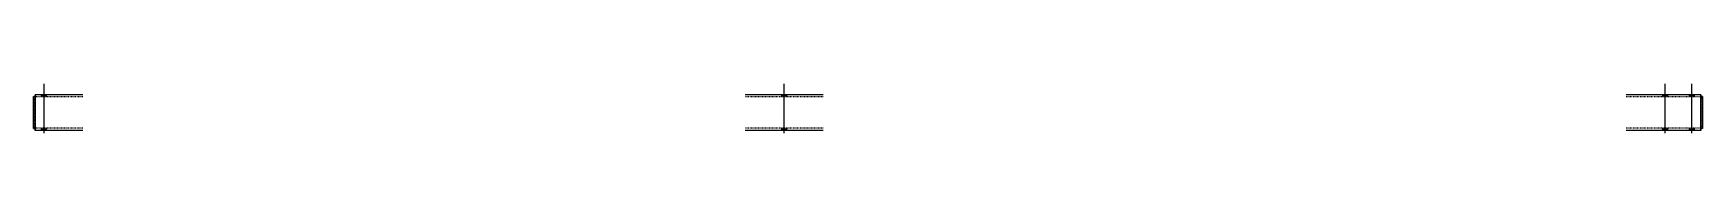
# Model space of a CAD drawing. Header units: millimetres. Extents: x 5 to 25549, y 5 to 868.
# Drawn here: x 10386 to 15066, y 5 to 142 of the extents above; entities that cross this region are included whole.
import ezdxf

# ---------------------------------------------------------------- set-up
doc = ezdxf.new("R2010")
doc.units = ezdxf.units.MM
doc.linetypes.add('DXK_LINE_DOT2', pattern=[3.9198, 1.9599, -1.9599])
doc.layers.add('STÅL', color=7, linetype='Continuous')

msp = doc.modelspace()

# ---------------------------------------------------------------- hatches: boundary and pattern name
at = {"layer": 'STÅL', "linetype": 'Continuous'}
for points in [[(10408.9, 106.3), (10422.9, 106.3), (10422.9, 112.3), (10408.9, 112.3)], [(10408.9, 106.3), (10422.9, 106.3), (10422.9, 112.3), (10408.9, 112.3)], [(12483.9, 106.3), (12497.9, 106.3), (12497.9, 112.3), (12483.9, 112.3)], [(12483.9, 106.3), (12497.9, 106.3), (12497.9, 112.3), (12483.9, 112.3)], [(14967.9, 112.3), (14953.9, 112.3), (14953.9, 106.3), (14967.9, 106.3)], [(14967.9, 112.3), (14953.9, 112.3), (14953.9, 106.3), (14967.9, 106.3)], [(15042.9, 112.3), (15028.9, 112.3), (15028.9, 106.3), (15042.9, 106.3)], [(15042.9, 112.3), (15028.9, 112.3), (15028.9, 106.3), (15042.9, 106.3)], [(10408.9, 12.3), (10422.9, 12.3), (10422.9, 18.3), (10408.9, 18.3)], [(10408.9, 12.3), (10422.9, 12.3), (10422.9, 18.3), (10408.9, 18.3)], [(12483.9, 12.3), (12497.9, 12.3), (12497.9, 18.3), (12483.9, 18.3)], [(12483.9, 12.3), (12497.9, 12.3), (12497.9, 18.3), (12483.9, 18.3)], [(14967.9, 18.3), (14953.9, 18.3), (14953.9, 12.3), (14967.9, 12.3)], [(14967.9, 18.3), (14953.9, 18.3), (14953.9, 12.3), (14967.9, 12.3)], [(15042.9, 18.3), (15028.9, 18.3), (15028.9, 12.3), (15042.9, 12.3)], [(15042.9, 18.3), (15028.9, 18.3), (15028.9, 12.3), (15042.9, 12.3)]]:
    msp.add_hatch(color=96, dxfattribs=at).paths.add_polyline_path(points)

# ---------------------------------------------------------------- linework, layer by layer
at = {"layer": 'STÅL', "color": 96, "linetype": 'Continuous'}
for p, q in [((10415.9, 4.8), (10415.9, 142.3)), ((10415.9, 4.8), (10415.9, 142.3)), ((12490.9, 4.8), (12490.9, 142.3)), ((12490.9, 4.8), (12490.9, 142.3)), ((14960.9, 4.8), (14960.9, 142.3)), ((14960.9, 4.8), (14960.9, 142.3)), ((15035.9, 4.8), (15035.9, 142.3)), ((15035.9, 4.8), (15035.9, 142.3)), ((10408.9, 106.3), (10408.9, 112.3)), ((10408.9, 106.3), (10408.9, 112.3)), ((10422.9, 106.3), (10422.9, 112.3)), ((10422.9, 106.3), (10422.9, 112.3)), ((12483.9, 106.3), (12483.9, 112.3)), ((12483.9, 106.3), (12483.9, 112.3)), ((12497.9, 106.3), (12497.9, 112.3)), ((12497.9, 106.3), (12497.9, 112.3)), ((14953.9, 106.3), (14953.9, 112.3)), ((14953.9, 106.3), (14953.9, 112.3)), ((14967.9, 106.3), (14967.9, 112.3)), ((14967.9, 106.3), (14967.9, 112.3)), ((15028.9, 106.3), (15028.9, 112.3)), ((15028.9, 106.3), (15028.9, 112.3)), ((15042.9, 106.3), (15042.9, 112.3)), ((15042.9, 106.3), (15042.9, 112.3)), ((10408.9, 12.3), (10408.9, 18.3)), ((10408.9, 12.3), (10408.9, 18.3)), ((10422.9, 12.3), (10422.9, 18.3)), ((10422.9, 12.3), (10422.9, 18.3)), ((12483.9, 12.3), (12483.9, 18.3)), ((12483.9, 12.3), (12483.9, 18.3)), ((12497.9, 12.3), (12497.9, 18.3)), ((12497.9, 12.3), (12497.9, 18.3)), ((14953.9, 12.3), (14953.9, 18.3)), ((14953.9, 12.3), (14953.9, 18.3)), ((14967.9, 12.3), (14967.9, 18.3)), ((14967.9, 12.3), (14967.9, 18.3)), ((15028.9, 12.3), (15028.9, 18.3)), ((15028.9, 12.3), (15028.9, 18.3)), ((15042.9, 12.3), (15042.9, 18.3)), ((15042.9, 12.3), (15042.9, 18.3))]:
    msp.add_line(p, q, dxfattribs=at)
at = {"layer": 'STÅL', "color": 2, "linetype": 'Continuous'}
for p, q in [((10385.9, 17.3), (10385.9, 107.3)), ((10385.9, 107.3), (10390.8, 107.3)), ((10390.8, 104.9), (10390.8, 108.8)), ((10390.8, 100.3), (10390.8, 104.9)), ((10390.8, 24.3), (10390.8, 100.3)), ((10524.9, 112.3), (10390.8, 112.3)), ((10390.8, 111.4), (10390.8, 112.3)), ((10390.8, 108.8), (10390.8, 111.4)), ((12599.9, 112.3), (12381.9, 112.3)), ((15060.9, 112.3), (14851.9, 112.3)), ((15060.9, 112.3), (15060.9, 111.4)), ((15060.9, 111.4), (15060.9, 108.8)), ((15060.9, 108.8), (15060.9, 104.9)), ((15065.9, 107.3), (15060.9, 107.3)), ((15060.9, 104.9), (15060.9, 100.3)), ((15060.9, 24.3), (15060.9, 100.3)), ((15065.9, 107.3), (15065.9, 17.3)), ((10385.9, 17.3), (10390.8, 17.3)), ((10390.8, 19.7), (10390.8, 24.3)), ((10390.8, 15.8), (10390.8, 19.7)), ((10390.8, 13.2), (10390.8, 15.8)), ((10390.8, 12.3), (10390.8, 13.2)), ((10524.9, 12.3), (10390.8, 12.3)), ((12599.9, 12.3), (12381.9, 12.3)), ((15060.9, 12.3), (14851.9, 12.3)), ((15060.9, 24.3), (15060.9, 19.7)), ((15060.9, 19.7), (15060.9, 15.8)), ((15065.9, 17.3), (15060.9, 17.3)), ((15060.9, 15.8), (15060.9, 13.2)), ((15060.9, 13.2), (15060.9, 12.3))]:
    msp.add_line(p, q, dxfattribs=at)
at = {"layer": 'STÅL', "color": 7, "linetype": 'DXK_LINE_DOT2'}
for p, q in [((10385.9, 107.3), (10385.9, 107.3)), ((10385.9, 107.3), (10385.9, 17.3)), ((10390.8, 112.3), (10390.9, 112.3)), ((10390.9, 112.3), (10390.9, 111.4)), ((10390.9, 111.4), (10390.9, 108.8)), ((10390.9, 108.8), (10390.9, 104.5)), ((10390.8, 107.3), (10390.8, 17.3)), ((10390.9, 107.3), (10390.8, 107.3)), ((10390.9, 17.3), (10390.9, 107.3)), ((10390.8, 106.3), (10390.9, 106.3)), ((10524.9, 106.3), (10390.8, 106.3)), ((10390.9, 105.8), (10390.9, 106.3)), ((10390.8, 106.3), (10390.8, 105.8)), ((10390.9, 104.9), (10390.9, 105.8)), ((10390.8, 105.8), (10390.8, 104.5)), ((10390.9, 102.6), (10390.9, 104.9)), ((10390.8, 104.5), (10390.8, 102.6)), ((10390.9, 104.5), (10390.9, 100.3)), ((10390.8, 102.6), (10390.8, 24.3)), ((10390.9, 102.6), (10390.9, 24.3)), ((10390.9, 22), (10390.9, 100.3)), ((12599.9, 106.3), (12381.9, 106.3)), ((15060.9, 106.3), (14851.9, 106.3)), ((15060.9, 111.4), (15060.9, 112.3)), ((15060.9, 108.8), (15060.9, 111.4)), ((15060.9, 104.9), (15060.9, 108.8)), ((15060.9, 17.3), (15060.9, 107.3)), ((15060.9, 107.3), (15060.9, 107.3)), ((15060.9, 107.3), (15060.9, 17.3)), ((15060.9, 105.8), (15060.9, 106.3)), ((15060.9, 105.8), (15060.9, 106.3)), ((15060.9, 104.5), (15060.9, 105.8)), ((15060.9, 104.9), (15060.9, 105.8)), ((15060.9, 104.5), (15060.9, 104.9)), ((15060.9, 100.3), (15060.9, 104.9)), ((15060.9, 102.6), (15060.9, 104.5)), ((15060.9, 102.6), (15060.9, 104.5)), ((15060.9, 22), (15060.9, 102.6)), ((15060.9, 22), (15060.9, 102.6)), ((15060.9, 22), (15060.9, 100.3)), ((15065.9, 17.3), (15065.9, 107.3)), ((15065.9, 107.3), (15065.9, 107.3)), ((10385.9, 17.3), (10385.9, 17.3)), ((10390.8, 24.3), (10390.8, 22)), ((10390.9, 22), (10390.9, 24.3)), ((10390.8, 22), (10390.8, 20.1)), ((10390.9, 20.1), (10390.9, 22)), ((10390.9, 22), (10390.9, 18.8)), ((10390.8, 20.1), (10390.8, 18.8)), ((10390.9, 19.7), (10390.9, 20.1)), ((10390.9, 18.8), (10390.9, 19.7)), ((10390.8, 18.8), (10390.8, 18.3)), ((10390.9, 18.3), (10390.9, 18.8)), ((10390.9, 18.8), (10390.9, 15.8)), ((10390.8, 18.3), (10390.9, 18.3)), ((10524.9, 18.3), (10390.8, 18.3)), ((10390.8, 17.3), (10390.9, 17.3)), ((10390.9, 15.8), (10390.9, 13.2)), ((10390.9, 13.2), (10390.9, 12.3)), ((10390.8, 12.3), (10390.9, 12.3)), ((12599.9, 18.3), (12381.9, 18.3)), ((15060.9, 18.3), (14851.9, 18.3)), ((15060.9, 22), (15060.9, 19.7)), ((15060.9, 20.1), (15060.9, 22)), ((15060.9, 19.7), (15060.9, 22)), ((15060.9, 18.8), (15060.9, 20.1)), ((15060.9, 19.7), (15060.9, 18.8)), ((15060.9, 15.8), (15060.9, 19.7)), ((15060.9, 18.8), (15060.9, 18.3)), ((15060.9, 18.3), (15060.9, 18.8)), ((15060.9, 17.3), (15060.9, 17.3)), ((15060.9, 13.2), (15060.9, 15.8)), ((15060.9, 12.3), (15060.9, 13.2)), ((15065.9, 17.3), (15065.9, 17.3))]:
    msp.add_line(p, q, dxfattribs=at)

doc.saveas('drawing.dxf')
